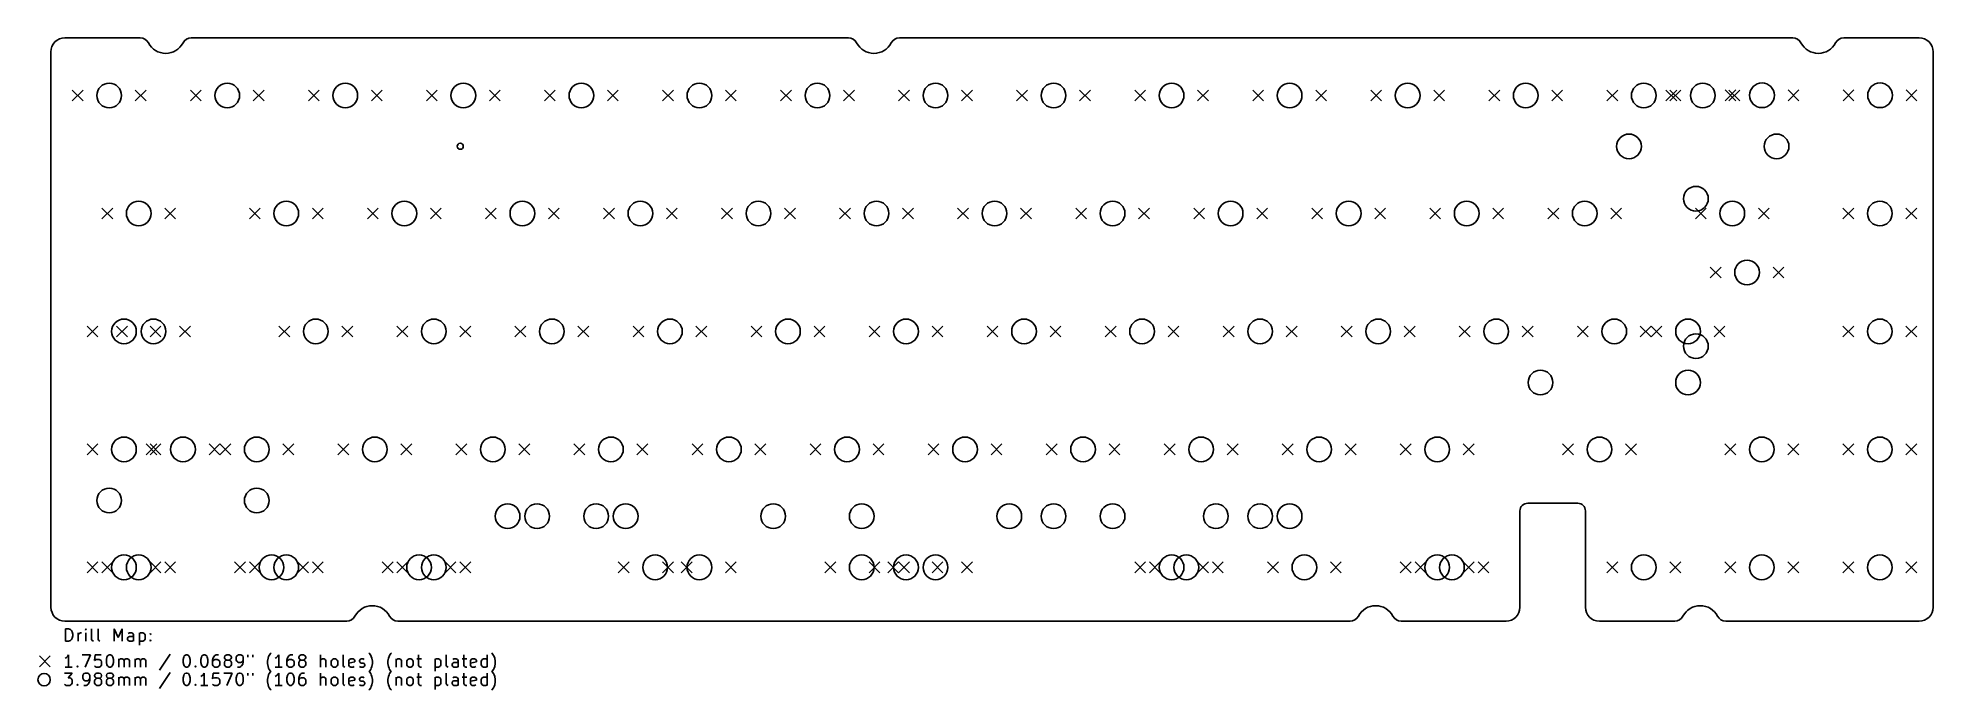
# Model space of a CAD drawing. Extents: x 58 to 363, y -189 to -84.
import ezdxf

# ---------------------------------------------------------------- set-up
doc = ezdxf.new("R2010")
doc.units = 0
doc.layers.add('BLACK', color=7, linetype='CONTINUOUS')

msp = doc.modelspace()

# ---------------------------------------------------------------- linework, layer by layer
at = {"layer": 'BLACK', "linetype": 'CONTINUOUS'}
for p, q in [((74.0498, -83.5611), (61.8979, -83.5611)), ((188.35, -83.5611), (82.296, -83.5611)), ((340.75, -83.5611), (196.596, -83.5611)), ((361.148, -83.5611), (348.996, -83.5611)), ((59.6479, -175.511), (59.6479, -85.8111)), ((363.398, -175.511), (363.398, -85.8111)), ((63.1013, -91.9937), (64.8512, -93.7437)), ((64.8512, -91.9937), (63.1013, -93.7437)), ((73.2612, -91.9937), (75.0112, -93.7437)), ((75.0112, -91.9937), (73.2612, -93.7437)), ((82.1512, -91.9937), (83.9012, -93.7437)), ((83.9012, -91.9937), (82.1512, -93.7437)), ((92.3113, -91.9937), (94.0613, -93.7437)), ((94.0613, -91.9937), (92.3113, -93.7437)), ((101.201, -91.9937), (102.951, -93.7437)), ((102.951, -91.9937), (101.201, -93.7437)), ((111.361, -91.9937), (113.111, -93.7437)), ((113.111, -91.9937), (111.361, -93.7437)), ((120.251, -91.9937), (122.001, -93.7437)), ((122.001, -91.9937), (120.251, -93.7437)), ((130.411, -91.9937), (132.161, -93.7437)), ((132.161, -91.9937), (130.411, -93.7437)), ((139.301, -91.9937), (141.051, -93.7437)), ((141.051, -91.9937), (139.301, -93.7437)), ((149.461, -91.9937), (151.211, -93.7437)), ((151.211, -91.9937), (149.461, -93.7437)), ((158.351, -91.9937), (160.101, -93.7437)), ((160.101, -91.9937), (158.351, -93.7437)), ((168.511, -91.9937), (170.261, -93.7437)), ((170.261, -91.9937), (168.511, -93.7437)), ((177.401, -91.9937), (179.151, -93.7437)), ((179.151, -91.9937), (177.401, -93.7437)), ((187.561, -91.9937), (189.311, -93.7437)), ((189.311, -91.9937), (187.561, -93.7437)), ((196.451, -91.9937), (198.201, -93.7437)), ((198.201, -91.9937), (196.451, -93.7437)), ((206.611, -91.9937), (208.361, -93.7437)), ((208.361, -91.9937), (206.611, -93.7437)), ((215.501, -91.9937), (217.251, -93.7437)), ((217.251, -91.9937), (215.501, -93.7437)), ((225.661, -91.9937), (227.411, -93.7437)), ((227.411, -91.9937), (225.661, -93.7437)), ((234.551, -91.9937), (236.301, -93.7437)), ((236.301, -91.9937), (234.551, -93.7437)), ((244.711, -91.9937), (246.461, -93.7437)), ((246.461, -91.9937), (244.711, -93.7437)), ((253.601, -91.9937), (255.351, -93.7437)), ((255.351, -91.9937), (253.601, -93.7437)), ((263.761, -91.9937), (265.511, -93.7437)), ((265.511, -91.9937), (263.761, -93.7437)), ((272.651, -91.9937), (274.401, -93.7437)), ((274.401, -91.9937), (272.651, -93.7437)), ((282.811, -91.9937), (284.561, -93.7437)), ((284.561, -91.9937), (282.811, -93.7437)), ((291.701, -91.9937), (293.451, -93.7437)), ((293.451, -91.9937), (291.701, -93.7437)), ((301.861, -91.9937), (303.611, -93.7437)), ((303.611, -91.9937), (301.861, -93.7437)), ((310.751, -91.9937), (312.501, -93.7437)), ((312.501, -91.9937), (310.751, -93.7437)), ((320.276, -91.9937), (322.026, -93.7437)), ((322.026, -91.9937), (320.276, -93.7437)), ((320.911, -91.9937), (322.661, -93.7437)), ((322.661, -91.9937), (320.911, -93.7437)), ((329.833, -91.962), (331.583, -93.712)), ((331.583, -91.962), (329.833, -93.712)), ((330.436, -91.9937), (332.186, -93.7437)), ((332.186, -91.9937), (330.436, -93.7437)), ((339.993, -91.962), (341.743, -93.712)), ((341.743, -91.962), (339.993, -93.712)), ((348.883, -91.962), (350.633, -93.712)), ((350.633, -91.962), (348.883, -93.712)), ((359.043, -91.962), (360.793, -93.712)), ((360.793, -91.962), (359.043, -93.712)), ((67.8637, -111.044), (69.6137, -112.794)), ((69.6137, -111.044), (67.8637, -112.794)), ((78.0237, -111.044), (79.7737, -112.794)), ((79.7737, -111.044), (78.0237, -112.794)), ((91.6762, -111.044), (93.4262, -112.794)), ((93.4262, -111.044), (91.6762, -112.794)), ((101.836, -111.044), (103.586, -112.794)), ((103.586, -111.044), (101.836, -112.794)), ((110.726, -111.044), (112.476, -112.794)), ((112.476, -111.044), (110.726, -112.794)), ((120.886, -111.044), (122.636, -112.794)), ((122.636, -111.044), (120.886, -112.794)), ((129.776, -111.044), (131.526, -112.794)), ((131.526, -111.044), (129.776, -112.794)), ((139.936, -111.044), (141.686, -112.794)), ((141.686, -111.044), (139.936, -112.794)), ((148.826, -111.044), (150.576, -112.794)), ((150.576, -111.044), (148.826, -112.794)), ((158.986, -111.044), (160.736, -112.794)), ((160.736, -111.044), (158.986, -112.794)), ((167.876, -111.044), (169.626, -112.794)), ((169.626, -111.044), (167.876, -112.794)), ((178.036, -111.044), (179.786, -112.794)), ((179.786, -111.044), (178.036, -112.794)), ((186.926, -111.044), (188.676, -112.794)), ((188.676, -111.044), (186.926, -112.794)), ((197.086, -111.044), (198.836, -112.794)), ((198.836, -111.044), (197.086, -112.794)), ((205.976, -111.044), (207.726, -112.794)), ((207.726, -111.044), (205.976, -112.794)), ((216.136, -111.044), (217.886, -112.794)), ((217.886, -111.044), (216.136, -112.794)), ((225.026, -111.044), (226.776, -112.794)), ((226.776, -111.044), (225.026, -112.794)), ((235.186, -111.044), (236.936, -112.794)), ((236.936, -111.044), (235.186, -112.794)), ((244.076, -111.044), (245.826, -112.794)), ((245.826, -111.044), (244.076, -112.794)), ((254.236, -111.044), (255.986, -112.794)), ((255.986, -111.044), (254.236, -112.794)), ((263.126, -111.044), (264.876, -112.794)), ((264.876, -111.044), (263.126, -112.794)), ((273.286, -111.044), (275.036, -112.794)), ((275.036, -111.044), (273.286, -112.794)), ((282.176, -111.044), (283.926, -112.794)), ((283.926, -111.044), (282.176, -112.794)), ((292.336, -111.044), (294.086, -112.794)), ((294.086, -111.044), (292.336, -112.794)), ((301.226, -111.044), (302.976, -112.794)), ((302.976, -111.044), (301.226, -112.794)), ((311.386, -111.044), (313.136, -112.794)), ((313.136, -111.044), (311.386, -112.794)), ((325.039, -111.044), (326.789, -112.794)), ((326.789, -111.044), (325.039, -112.794)), ((335.199, -111.044), (336.949, -112.794)), ((336.949, -111.044), (335.199, -112.794)), ((348.851, -111.044), (350.601, -112.794)), ((350.601, -111.044), (348.851, -112.794)), ((359.011, -111.044), (360.761, -112.794)), ((360.761, -111.044), (359.011, -112.794)), ((327.42, -120.569), (329.17, -122.319)), ((329.17, -120.569), (327.42, -122.319)), ((337.58, -120.569), (339.33, -122.319)), ((339.33, -120.569), (337.58, -122.319)), ((65.4825, -130.094), (67.2325, -131.844)), ((67.2325, -130.094), (65.4825, -131.844)), ((70.245, -130.094), (71.995, -131.844)), ((71.995, -130.094), (70.245, -131.844)), ((75.6425, -130.094), (77.3925, -131.844)), ((77.3925, -130.094), (75.6425, -131.844)), ((80.405, -130.094), (82.155, -131.844)), ((82.155, -130.094), (80.405, -131.844)), ((96.4387, -130.094), (98.1887, -131.844)), ((98.1887, -130.094), (96.4387, -131.844)), ((106.599, -130.094), (108.349, -131.844)), ((108.349, -130.094), (106.599, -131.844)), ((115.489, -130.094), (117.239, -131.844)), ((117.239, -130.094), (115.489, -131.844)), ((125.649, -130.094), (127.399, -131.844)), ((127.399, -130.094), (125.649, -131.844)), ((134.539, -130.094), (136.289, -131.844)), ((136.289, -130.094), (134.539, -131.844)), ((144.699, -130.094), (146.449, -131.844)), ((146.449, -130.094), (144.699, -131.844)), ((153.589, -130.094), (155.339, -131.844)), ((155.339, -130.094), (153.589, -131.844)), ((163.749, -130.094), (165.499, -131.844)), ((165.499, -130.094), (163.749, -131.844)), ((172.639, -130.094), (174.389, -131.844)), ((174.389, -130.094), (172.639, -131.844)), ((182.799, -130.094), (184.549, -131.844)), ((184.549, -130.094), (182.799, -131.844)), ((191.689, -130.094), (193.439, -131.844)), ((193.439, -130.094), (191.689, -131.844)), ((201.849, -130.094), (203.599, -131.844)), ((203.599, -130.094), (201.849, -131.844)), ((210.739, -130.094), (212.489, -131.844)), ((212.489, -130.094), (210.739, -131.844)), ((220.899, -130.094), (222.649, -131.844)), ((222.649, -130.094), (220.899, -131.844)), ((229.789, -130.094), (231.539, -131.844)), ((231.539, -130.094), (229.789, -131.844)), ((239.949, -130.094), (241.699, -131.844)), ((241.699, -130.094), (239.949, -131.844)), ((248.839, -130.094), (250.589, -131.844)), ((250.589, -130.094), (248.839, -131.844)), ((258.999, -130.094), (260.749, -131.844)), ((260.749, -130.094), (258.999, -131.844)), ((267.889, -130.094), (269.639, -131.844)), ((269.639, -130.094), (267.889, -131.844)), ((278.049, -130.094), (279.799, -131.844)), ((279.799, -130.094), (278.049, -131.844)), ((286.939, -130.094), (288.689, -131.844)), ((288.689, -130.094), (286.939, -131.844)), ((297.099, -130.094), (298.849, -131.844)), ((298.849, -130.094), (297.099, -131.844)), ((305.989, -130.094), (307.739, -131.844)), ((307.739, -130.094), (305.989, -131.844)), ((316.149, -130.094), (317.899, -131.844)), ((317.899, -130.094), (316.149, -131.844)), ((317.895, -130.094), (319.645, -131.844)), ((319.645, -130.094), (317.895, -131.844)), ((328.055, -130.094), (329.805, -131.844)), ((329.805, -130.094), (328.055, -131.844)), ((348.851, -130.094), (350.601, -131.844)), ((350.601, -130.094), (348.851, -131.844)), ((359.011, -130.094), (360.761, -131.844)), ((360.761, -130.094), (359.011, -131.844)), ((65.4825, -149.144), (67.2325, -150.894)), ((67.2325, -149.144), (65.4825, -150.894)), ((75.0075, -149.144), (76.7575, -150.894)), ((76.7575, -149.144), (75.0075, -150.894)), ((75.6425, -149.144), (77.3925, -150.894)), ((77.3925, -149.144), (75.6425, -150.894)), ((85.1675, -149.144), (86.9175, -150.894)), ((86.9175, -149.144), (85.1675, -150.894)), ((86.9137, -149.144), (88.6637, -150.894)), ((88.6637, -149.144), (86.9137, -150.894)), ((97.0737, -149.144), (98.8237, -150.894)), ((98.8237, -149.144), (97.0737, -150.894)), ((105.964, -149.144), (107.714, -150.894)), ((107.714, -149.144), (105.964, -150.894)), ((116.124, -149.144), (117.874, -150.894)), ((117.874, -149.144), (116.124, -150.894)), ((125.014, -149.144), (126.764, -150.894)), ((126.764, -149.144), (125.014, -150.894)), ((135.174, -149.144), (136.924, -150.894)), ((136.924, -149.144), (135.174, -150.894)), ((144.064, -149.144), (145.814, -150.894)), ((145.814, -149.144), (144.064, -150.894)), ((154.224, -149.144), (155.974, -150.894)), ((155.974, -149.144), (154.224, -150.894)), ((163.114, -149.144), (164.864, -150.894)), ((164.864, -149.144), (163.114, -150.894)), ((173.274, -149.144), (175.024, -150.894)), ((175.024, -149.144), (173.274, -150.894)), ((182.164, -149.144), (183.914, -150.894)), ((183.914, -149.144), (182.164, -150.894)), ((192.324, -149.144), (194.074, -150.894)), ((194.074, -149.144), (192.324, -150.894)), ((201.214, -149.144), (202.964, -150.894)), ((202.964, -149.144), (201.214, -150.894)), ((211.374, -149.144), (213.124, -150.894)), ((213.124, -149.144), (211.374, -150.894)), ((220.264, -149.144), (222.014, -150.894)), ((222.014, -149.144), (220.264, -150.894)), ((230.424, -149.144), (232.174, -150.894)), ((232.174, -149.144), (230.424, -150.894)), ((239.314, -149.144), (241.064, -150.894)), ((241.064, -149.144), (239.314, -150.894)), ((249.474, -149.144), (251.224, -150.894)), ((251.224, -149.144), (249.474, -150.894)), ((258.364, -149.144), (260.114, -150.894)), ((260.114, -149.144), (258.364, -150.894)), ((268.524, -149.144), (270.274, -150.894)), ((270.274, -149.144), (268.524, -150.894)), ((277.414, -149.144), (279.164, -150.894)), ((279.164, -149.144), (277.414, -150.894)), ((287.574, -149.144), (289.324, -150.894)), ((289.324, -149.144), (287.574, -150.894)), ((303.607, -149.144), (305.357, -150.894)), ((305.357, -149.144), (303.607, -150.894)), ((313.767, -149.144), (315.517, -150.894)), ((315.517, -149.144), (313.767, -150.894)), ((329.801, -149.144), (331.551, -150.894)), ((331.551, -149.144), (329.801, -150.894)), ((339.961, -149.144), (341.711, -150.894)), ((341.711, -149.144), (339.961, -150.894)), ((348.851, -149.144), (350.601, -150.894)), ((350.601, -149.144), (348.851, -150.894)), ((359.011, -149.144), (360.761, -150.894)), ((360.761, -149.144), (359.011, -150.894)), ((297.973, -158.711), (306.048, -158.711)), ((296.723, -159.961), (296.723, -175.511)), ((307.298, -159.961), (307.298, -175.511)), ((65.4825, -168.194), (67.2325, -169.944)), ((67.2325, -168.194), (65.4825, -169.944)), ((67.8637, -168.194), (69.6137, -169.944)), ((69.6137, -168.194), (67.8637, -169.944)), ((75.6425, -168.194), (77.3925, -169.944)), ((77.3925, -168.194), (75.6425, -169.944)), ((78.0237, -168.194), (79.7737, -169.944)), ((79.7737, -168.194), (78.0237, -169.944)), ((89.295, -168.194), (91.045, -169.944)), ((91.045, -168.194), (89.295, -169.944)), ((91.6762, -168.194), (93.4262, -169.944)), ((93.4262, -168.194), (91.6762, -169.944)), ((99.455, -168.194), (101.205, -169.944)), ((101.205, -168.194), (99.455, -169.944)), ((101.836, -168.194), (103.586, -169.944)), ((103.586, -168.194), (101.836, -169.944)), ((113.108, -168.194), (114.858, -169.944)), ((114.858, -168.194), (113.108, -169.944)), ((115.489, -168.194), (117.239, -169.944)), ((117.239, -168.194), (115.489, -169.944)), ((123.267, -168.194), (125.017, -169.944)), ((125.017, -168.194), (123.267, -169.944)), ((125.649, -168.194), (127.399, -169.944)), ((127.399, -168.194), (125.649, -169.944)), ((151.207, -168.194), (152.957, -169.944)), ((152.957, -168.194), (151.207, -169.944)), ((158.351, -168.194), (160.101, -169.944)), ((160.101, -168.194), (158.351, -169.944)), ((161.368, -168.194), (163.118, -169.944)), ((163.118, -168.194), (161.368, -169.944)), ((168.511, -168.194), (170.261, -169.944)), ((170.261, -168.194), (168.511, -169.944)), ((184.545, -168.194), (186.295, -169.944)), ((186.295, -168.194), (184.545, -169.944)), ((191.689, -168.194), (193.439, -169.944)), ((193.439, -168.194), (191.689, -169.944)), ((194.705, -168.194), (196.455, -169.944)), ((196.455, -168.194), (194.705, -169.944)), ((196.451, -168.194), (198.201, -169.944)), ((198.201, -168.194), (196.451, -169.944)), ((201.849, -168.194), (203.599, -169.944)), ((203.599, -168.194), (201.849, -169.944)), ((206.611, -168.194), (208.361, -169.944)), ((208.361, -168.194), (206.611, -169.944)), ((234.551, -168.194), (236.301, -169.944)), ((236.301, -168.194), (234.551, -169.944)), ((236.932, -168.194), (238.682, -169.944)), ((238.682, -168.194), (236.932, -169.944)), ((244.711, -168.194), (246.461, -169.944)), ((246.461, -168.194), (244.711, -169.944)), ((247.093, -168.194), (248.843, -169.944)), ((248.843, -168.194), (247.093, -169.944)), ((255.982, -168.194), (257.733, -169.944)), ((257.733, -168.194), (255.982, -169.944)), ((266.142, -168.194), (267.892, -169.944)), ((267.892, -168.194), (266.142, -169.944)), ((277.414, -168.194), (279.164, -169.944)), ((279.164, -168.194), (277.414, -169.944)), ((279.795, -168.194), (281.545, -169.944)), ((281.545, -168.194), (279.795, -169.944)), ((287.574, -168.194), (289.324, -169.944)), ((289.324, -168.194), (287.574, -169.944)), ((289.955, -168.194), (291.705, -169.944)), ((291.705, -168.194), (289.955, -169.944)), ((310.751, -168.194), (312.501, -169.944)), ((312.501, -168.194), (310.751, -169.944)), ((320.911, -168.194), (322.661, -169.944)), ((322.661, -168.194), (320.911, -169.944)), ((329.801, -168.194), (331.551, -169.944)), ((331.551, -168.194), (329.801, -169.944)), ((339.961, -168.194), (341.711, -169.944)), ((341.711, -168.194), (339.961, -169.944)), ((348.851, -168.194), (350.601, -169.944)), ((350.601, -168.194), (348.851, -169.944)), ((359.011, -168.194), (360.761, -169.944)), ((360.761, -168.194), (359.011, -169.944)), ((107.387, -177.761), (61.8979, -177.761)), ((62.0241, -180.986), (62.0241, -178.986)), ((62.0241, -178.986), (62.5003, -178.986)), ((62.5003, -178.986), (62.786, -179.082)), ((62.786, -179.082), (62.9765, -179.272)), ((62.9765, -179.272), (63.0717, -179.463)), ((63.0717, -179.463), (63.1669, -179.843)), ((63.1669, -180.129), (63.0717, -180.51)), ((63.1669, -179.843), (63.1669, -180.129)), ((64.0241, -180.986), (64.0241, -179.653)), ((64.0241, -180.034), (64.1193, -179.843)), ((64.1193, -179.843), (64.2146, -179.748)), ((64.2146, -179.748), (64.405, -179.653)), ((64.405, -179.653), (64.5955, -179.653)), ((65.2622, -178.986), (65.1669, -179.082)), ((65.1669, -179.082), (65.2622, -179.177)), ((65.3574, -179.082), (65.2622, -178.986)), ((65.2622, -178.986), (65.2622, -179.177)), ((65.2622, -179.177), (65.3574, -179.082)), ((65.2622, -180.986), (65.2622, -179.653)), ((66.2146, -180.701), (66.2146, -178.986)), ((67.2622, -180.701), (67.2622, -178.986)), ((69.8336, -180.986), (69.8336, -178.986)), ((69.8336, -178.986), (70.5003, -180.415)), ((70.5003, -180.415), (71.1669, -178.986)), ((71.1669, -178.986), (71.1669, -180.986)), ((72.0241, -180.51), (72.1193, -180.32)), ((72.3098, -179.653), (72.1193, -179.748)), ((72.1193, -180.32), (72.3098, -180.224)), ((72.6908, -179.653), (72.3098, -179.653)), ((72.3098, -180.224), (72.786, -180.224)), ((72.8812, -179.748), (72.6908, -179.653)), ((72.786, -180.224), (72.9765, -180.129)), ((72.9765, -179.939), (72.8812, -179.748)), ((72.9765, -180.986), (72.9765, -179.939)), ((73.9288, -179.653), (73.9288, -181.653)), ((73.9288, -179.748), (74.1193, -179.653)), ((74.1193, -179.653), (74.5003, -179.653)), ((74.5003, -179.653), (74.6908, -179.748)), ((74.6908, -179.748), (74.786, -179.843)), ((74.786, -179.843), (74.8812, -180.034)), ((74.8812, -180.034), (74.8812, -180.605)), ((75.6431, -179.843), (75.7384, -179.748)), ((75.7384, -179.939), (75.6431, -179.843)), ((75.7384, -179.748), (75.8336, -179.843)), ((75.7384, -179.748), (75.7384, -179.939)), ((75.8336, -179.843), (75.7384, -179.939)), ((269.312, -177.761), (115.633, -177.761)), ((294.473, -177.761), (277.558, -177.761)), ((321.7, -177.761), (309.548, -177.761)), ((361.148, -177.761), (329.946, -177.761)), ((57.7979, -183.386), (59.5479, -185.136)), ((59.5479, -183.386), (57.7979, -185.136)), ((62.5003, -180.986), (62.0241, -180.986)), ((62.3098, -183.472), (62.1193, -183.663)), ((62.5003, -183.186), (62.3098, -183.472)), ((62.786, -180.891), (62.5003, -180.986)), ((62.5003, -185.186), (62.5003, -183.186)), ((62.9765, -180.701), (62.786, -180.891)), ((63.0717, -180.51), (62.9765, -180.701)), ((64.6908, -183.186), (66.0241, -183.186)), ((66.0241, -183.186), (65.1669, -185.186)), ((66.3098, -180.891), (66.2146, -180.701)), ((66.5003, -180.986), (66.3098, -180.891)), ((66.786, -183.186), (66.6908, -184.139)), ((67.7384, -183.186), (66.786, -183.186)), ((67.3574, -180.891), (67.2622, -180.701)), ((67.5479, -180.986), (67.3574, -180.891)), ((68.6908, -183.567), (68.786, -183.377)), ((68.786, -183.377), (68.8812, -183.282)), ((68.8812, -183.282), (69.0717, -183.186)), ((69.0717, -183.186), (69.2622, -183.186)), ((69.2622, -183.186), (69.4527, -183.282)), ((69.4527, -183.282), (69.5479, -183.377)), ((69.5479, -183.377), (69.6431, -183.567)), ((72.0241, -180.701), (72.0241, -180.51)), ((72.1193, -180.891), (72.0241, -180.701)), ((72.3098, -180.986), (72.1193, -180.891)), ((72.786, -180.986), (72.3098, -180.986)), ((72.9765, -180.891), (72.786, -180.986)), ((74.1193, -180.986), (73.9288, -180.891)), ((74.5003, -180.986), (74.1193, -180.986)), ((74.6908, -180.891), (74.5003, -180.986)), ((74.786, -180.796), (74.6908, -180.891)), ((74.8812, -180.605), (74.786, -180.796)), ((75.6431, -180.891), (75.7384, -180.796)), ((75.7384, -180.986), (75.6431, -180.891)), ((75.7384, -180.796), (75.8336, -180.891)), ((75.7384, -180.796), (75.7384, -180.986)), ((75.8336, -180.891), (75.7384, -180.986)), ((78.8812, -183.091), (77.1669, -185.663)), ((81.0717, -183.567), (81.1669, -183.377)), ((81.1669, -183.377), (81.2622, -183.282)), ((81.2622, -183.282), (81.4527, -183.186)), ((81.4527, -183.186), (81.6431, -183.186)), ((81.6431, -183.186), (81.8336, -183.282)), ((81.8336, -183.282), (81.9288, -183.377)), ((81.9288, -183.377), (82.0241, -183.567)), ((83.9288, -183.567), (84.0241, -183.377)), ((84.0241, -183.377), (84.1193, -183.282)), ((84.1193, -183.282), (84.3098, -183.186)), ((84.3098, -183.186), (84.5003, -183.186)), ((84.5003, -183.186), (84.6908, -183.282)), ((84.6908, -183.282), (84.786, -183.377)), ((84.786, -183.377), (84.8812, -183.567)), ((86.0241, -183.377), (85.8336, -183.663)), ((86.1193, -183.282), (86.0241, -183.377)), ((86.3098, -183.186), (86.1193, -183.282)), ((86.6908, -183.186), (86.3098, -183.186)), ((87.6431, -183.567), (87.7384, -183.377)), ((87.7384, -183.377), (87.8336, -183.282)), ((87.8336, -183.282), (88.0241, -183.186)), ((88.0241, -183.186), (88.405, -183.186)), ((88.405, -183.186), (88.5955, -183.282)), ((88.5955, -183.282), (88.6908, -183.377)), ((88.6908, -183.377), (88.786, -183.567)), ((89.6431, -183.377), (89.5479, -183.567)), ((89.7384, -183.282), (89.6431, -183.377)), ((89.9288, -183.186), (89.7384, -183.282)), ((90.3098, -183.186), (89.9288, -183.186)), ((90.5003, -183.282), (90.3098, -183.186)), ((90.5955, -183.377), (90.5003, -183.282)), ((90.6908, -183.567), (90.5955, -183.377)), ((91.4527, -183.186), (91.4527, -183.567)), ((92.2146, -183.186), (92.2146, -183.567)), ((94.6908, -183.758), (94.786, -183.472)), ((94.786, -183.472), (94.8812, -183.282)), ((94.8812, -183.282), (95.0717, -182.996)), ((95.0717, -182.996), (95.1669, -182.901)), ((96.2146, -183.472), (96.0241, -183.663)), ((96.405, -183.186), (96.2146, -183.472)), ((96.405, -185.186), (96.405, -183.186)), ((98.0241, -183.377), (97.8336, -183.663)), ((98.1193, -183.282), (98.0241, -183.377)), ((98.3098, -183.186), (98.1193, -183.282)), ((98.6908, -183.186), (98.3098, -183.186)), ((99.6431, -183.567), (99.7384, -183.377)), ((99.7384, -183.377), (99.8336, -183.282)), ((99.8336, -183.282), (100.024, -183.186)), ((100.024, -183.186), (100.405, -183.186)), ((100.405, -183.186), (100.596, -183.282)), ((100.596, -183.282), (100.691, -183.377)), ((100.691, -183.377), (100.786, -183.567)), ((103.167, -185.186), (103.167, -183.186)), ((106.786, -184.901), (106.786, -183.186)), ((111.072, -182.996), (110.976, -182.901)), ((111.262, -183.282), (111.072, -182.996)), ((111.357, -183.472), (111.262, -183.282)), ((111.453, -183.758), (111.357, -183.472)), ((114.119, -183.758), (114.215, -183.472)), ((114.215, -183.472), (114.31, -183.282)), ((114.31, -183.282), (114.5, -182.996)), ((114.5, -182.996), (114.596, -182.901)), ((118.976, -183.186), (118.976, -184.901)), ((123.453, -184.901), (123.453, -183.186)), ((126.31, -183.186), (126.31, -184.901)), ((130.024, -185.186), (130.024, -183.186)), ((130.881, -182.996), (130.786, -182.901)), ((131.072, -183.282), (130.881, -182.996)), ((131.167, -183.472), (131.072, -183.282)), ((131.262, -183.758), (131.167, -183.472)), ((61.8336, -186.136), (63.0717, -186.136)), ((62.1193, -183.663), (61.9288, -183.758)), ((63.0717, -185.186), (61.9288, -185.186)), ((63.0717, -186.136), (62.405, -186.898)), ((63.8336, -185.091), (63.9288, -184.996)), ((63.9288, -185.186), (63.8336, -185.091)), ((63.9288, -184.996), (64.0241, -185.091)), ((63.9288, -184.996), (63.9288, -185.186)), ((64.0241, -185.091), (63.9288, -185.186)), ((64.8812, -186.327), (64.786, -186.517)), ((64.786, -186.517), (64.786, -186.993)), ((64.9765, -186.232), (64.8812, -186.327)), ((65.1669, -186.136), (64.9765, -186.232)), ((65.5479, -186.136), (65.1669, -186.136)), ((65.7384, -186.232), (65.5479, -186.136)), ((65.8336, -186.327), (65.7384, -186.232)), ((65.9288, -186.517), (65.8336, -186.327)), ((65.9288, -187.279), (65.9288, -186.517)), ((66.6908, -184.139), (66.786, -184.043)), ((66.786, -185.091), (66.6908, -184.996)), ((66.6908, -186.517), (66.786, -186.327)), ((66.6908, -186.613), (66.6908, -186.517)), ((66.786, -184.043), (66.9765, -183.948)), ((66.9765, -185.186), (66.786, -185.091)), ((66.786, -186.327), (66.8812, -186.232)), ((66.8812, -186.232), (67.0717, -186.136)), ((66.9765, -183.948), (67.4527, -183.948)), ((67.4527, -185.186), (66.9765, -185.186)), ((67.0717, -186.136), (67.4527, -186.136)), ((67.4527, -183.948), (67.6431, -184.043)), ((67.6431, -185.091), (67.4527, -185.186)), ((67.4527, -186.136), (67.6431, -186.232)), ((67.6431, -184.043), (67.7384, -184.139)), ((67.7384, -184.996), (67.6431, -185.091)), ((67.6431, -186.232), (67.7384, -186.327)), ((67.7384, -184.139), (67.8336, -184.329)), ((67.8336, -184.805), (67.7384, -184.996)), ((67.7384, -186.327), (67.8336, -186.517)), ((67.8336, -184.329), (67.8336, -184.805)), ((67.8336, -186.517), (67.8336, -186.613)), ((68.5955, -183.948), (68.6908, -183.567)), ((68.5955, -184.424), (68.5955, -183.948)), ((68.6908, -184.805), (68.5955, -184.424)), ((68.5955, -186.517), (68.6908, -186.327)), ((68.5955, -186.613), (68.5955, -186.517)), ((68.786, -184.996), (68.6908, -184.805)), ((68.6908, -186.327), (68.786, -186.232)), ((68.8812, -185.091), (68.786, -184.996)), ((68.786, -186.232), (68.9765, -186.136)), ((69.0717, -185.186), (68.8812, -185.091)), ((68.9765, -186.136), (69.3574, -186.136)), ((69.2622, -185.186), (69.0717, -185.186)), ((69.4527, -185.091), (69.2622, -185.186)), ((69.3574, -186.136), (69.5479, -186.232)), ((69.5479, -184.996), (69.4527, -185.091)), ((69.6431, -184.805), (69.5479, -184.996)), ((69.5479, -186.232), (69.6431, -186.327)), ((69.6431, -183.567), (69.7384, -183.948)), ((69.7384, -184.424), (69.6431, -184.805)), ((69.6431, -186.327), (69.7384, -186.517)), ((69.7384, -183.948), (69.7384, -184.424)), ((69.7384, -186.517), (69.7384, -186.613)), ((70.5955, -185.186), (70.5955, -183.853)), ((70.5955, -184.043), (70.6908, -183.948)), ((70.6908, -183.948), (70.8812, -183.853)), ((70.8812, -183.853), (71.1669, -183.853)), ((71.1669, -183.853), (71.3574, -183.948)), ((71.3574, -183.948), (71.4527, -184.139)), ((71.4527, -184.139), (71.5479, -183.948)), ((71.4527, -184.139), (71.4527, -185.186)), ((71.5479, -183.948), (71.7384, -183.853)), ((71.7384, -183.853), (72.0241, -183.853)), ((72.0241, -183.853), (72.2146, -183.948)), ((72.2146, -183.948), (72.3098, -184.139)), ((72.3098, -184.139), (72.3098, -185.186)), ((73.2622, -185.186), (73.2622, -183.853)), ((73.2622, -184.043), (73.3574, -183.948)), ((73.3574, -183.948), (73.5479, -183.853)), ((73.5479, -183.853), (73.8336, -183.853)), ((73.8336, -183.853), (74.0241, -183.948)), ((74.0241, -183.948), (74.1193, -184.139)), ((74.1193, -184.139), (74.2146, -183.948)), ((74.1193, -184.139), (74.1193, -185.186)), ((74.2146, -183.948), (74.405, -183.853)), ((74.405, -183.853), (74.6908, -183.853)), ((74.6908, -183.853), (74.8812, -183.948)), ((74.8812, -183.948), (74.9765, -184.139)), ((74.9765, -184.139), (74.9765, -185.186)), ((78.8812, -186.041), (77.1669, -188.613)), ((80.9765, -183.948), (81.0717, -183.567)), ((80.9765, -184.424), (80.9765, -183.948)), ((81.0717, -184.805), (80.9765, -184.424)), ((80.9765, -186.898), (81.0717, -186.517)), ((81.1669, -184.996), (81.0717, -184.805)), ((81.0717, -186.517), (81.1669, -186.327)), ((81.2622, -185.091), (81.1669, -184.996)), ((81.1669, -186.327), (81.2622, -186.232)), ((81.4527, -185.186), (81.2622, -185.091)), ((81.2622, -186.232), (81.4527, -186.136)), ((81.6431, -185.186), (81.4527, -185.186)), ((81.4527, -186.136), (81.6431, -186.136)), ((81.8336, -185.091), (81.6431, -185.186)), ((81.6431, -186.136), (81.8336, -186.232)), ((81.9288, -184.996), (81.8336, -185.091)), ((81.8336, -186.232), (81.9288, -186.327)), ((82.0241, -184.805), (81.9288, -184.996)), ((81.9288, -186.327), (82.0241, -186.517)), ((82.0241, -183.567), (82.1193, -183.948)), ((82.1193, -184.424), (82.0241, -184.805)), ((82.0241, -186.517), (82.1193, -186.898)), ((82.1193, -183.948), (82.1193, -184.424)), ((82.8812, -185.091), (82.9765, -184.996)), ((82.9765, -185.186), (82.8812, -185.091)), ((82.9765, -184.996), (83.0717, -185.091)), ((82.9765, -184.996), (82.9765, -185.186)), ((83.0717, -185.091), (82.9765, -185.186)), ((83.8336, -183.948), (83.9288, -183.567)), ((83.8336, -184.424), (83.8336, -183.948)), ((83.9288, -184.805), (83.8336, -184.424)), ((84.0241, -184.996), (83.9288, -184.805)), ((84.1193, -185.091), (84.0241, -184.996)), ((84.2146, -186.422), (84.0241, -186.613)), ((84.3098, -185.186), (84.1193, -185.091)), ((84.405, -186.136), (84.2146, -186.422)), ((84.5003, -185.186), (84.3098, -185.186)), ((84.405, -188.136), (84.405, -186.136)), ((84.6908, -185.091), (84.5003, -185.186)), ((84.786, -184.996), (84.6908, -185.091)), ((84.8812, -184.805), (84.786, -184.996)), ((84.8812, -183.567), (84.9765, -183.948)), ((84.9765, -184.424), (84.8812, -184.805)), ((84.9765, -183.948), (84.9765, -184.424)), ((85.8336, -183.663), (85.7384, -184.043)), ((85.7384, -184.043), (85.7384, -184.805)), ((85.8336, -184.139), (85.7384, -184.329)), ((85.7384, -184.805), (85.8336, -184.996)), ((85.8336, -186.136), (85.7384, -187.089)), ((85.9288, -184.043), (85.8336, -184.139)), ((85.8336, -184.996), (85.9288, -185.091)), ((86.786, -186.136), (85.8336, -186.136)), ((86.1193, -183.948), (85.9288, -184.043)), ((85.9288, -185.091), (86.1193, -185.186)), ((86.5003, -183.948), (86.1193, -183.948)), ((86.1193, -185.186), (86.5003, -185.186)), ((86.6908, -184.043), (86.5003, -183.948)), ((86.5003, -185.186), (86.6908, -185.091)), ((86.786, -184.139), (86.6908, -184.043)), ((86.6908, -185.091), (86.786, -184.996)), ((86.8812, -184.329), (86.786, -184.139)), ((86.786, -184.996), (86.8812, -184.805)), ((86.8812, -184.805), (86.8812, -184.329)), ((87.5479, -186.136), (88.8812, -186.136)), ((87.6431, -183.663), (87.6431, -183.567)), ((87.7384, -183.853), (87.6431, -183.663)), ((87.7384, -184.234), (87.6431, -184.424)), ((87.6431, -184.424), (87.6431, -184.805)), ((87.6431, -184.805), (87.7384, -184.996)), ((87.8336, -183.948), (87.7384, -183.853)), ((87.8336, -184.139), (87.7384, -184.234)), ((87.7384, -184.996), (87.8336, -185.091)), ((88.0241, -184.043), (87.8336, -183.948)), ((88.0241, -184.043), (87.8336, -184.139)), ((87.8336, -185.091), (88.0241, -185.186)), ((88.405, -184.043), (88.0241, -184.043)), ((88.0241, -185.186), (88.405, -185.186)), ((88.8812, -186.136), (88.0241, -188.136)), ((88.5955, -183.948), (88.405, -184.043)), ((88.5955, -184.139), (88.405, -184.043)), ((88.405, -185.186), (88.5955, -185.091)), ((88.6908, -183.853), (88.5955, -183.948)), ((88.6908, -184.234), (88.5955, -184.139)), ((88.5955, -185.091), (88.6908, -184.996)), ((88.786, -183.663), (88.6908, -183.853)), ((88.786, -184.424), (88.6908, -184.234)), ((88.6908, -184.996), (88.786, -184.805)), ((88.786, -183.567), (88.786, -183.663)), ((88.786, -184.805), (88.786, -184.424)), ((89.5479, -183.567), (89.5479, -184.043)), ((89.5479, -184.043), (89.6431, -184.234)), ((89.5479, -186.898), (89.6431, -186.517)), ((89.6431, -184.234), (89.7384, -184.329)), ((89.6431, -186.517), (89.7384, -186.327)), ((89.7384, -184.329), (89.9288, -184.424)), ((89.7384, -185.186), (90.1193, -185.186)), ((89.7384, -186.327), (89.8336, -186.232)), ((89.8336, -186.232), (90.0241, -186.136)), ((89.9288, -184.424), (90.3098, -184.424)), ((90.0241, -186.136), (90.2146, -186.136)), ((90.1193, -185.186), (90.3098, -185.091)), ((90.2146, -186.136), (90.405, -186.232)), ((90.3098, -184.424), (90.5003, -184.329)), ((90.3098, -185.091), (90.405, -184.996)), ((90.405, -184.996), (90.5955, -184.71)), ((90.405, -186.232), (90.5003, -186.327)), ((90.5003, -184.329), (90.5955, -184.234)), ((90.5003, -186.327), (90.5955, -186.517)), ((90.5955, -184.234), (90.6908, -184.043)), ((90.5955, -184.71), (90.6908, -184.329)), ((90.5955, -186.517), (90.6908, -186.898)), ((90.6908, -184.329), (90.6908, -183.567)), ((91.4527, -186.136), (91.4527, -186.517)), ((92.2146, -186.136), (92.2146, -186.517)), ((94.5955, -184.234), (94.6908, -183.758)), ((94.5955, -184.615), (94.5955, -184.234)), ((94.6908, -185.091), (94.5955, -184.615)), ((94.786, -185.377), (94.6908, -185.091)), ((94.6908, -186.708), (94.786, -186.422)), ((94.8812, -185.567), (94.786, -185.377)), ((94.786, -186.422), (94.8812, -186.232)), ((95.0717, -185.853), (94.8812, -185.567)), ((94.8812, -186.232), (95.0717, -185.946)), ((95.0717, -185.946), (95.1669, -185.851)), ((95.1669, -185.948), (95.0717, -185.853)), ((96.0241, -183.663), (95.8336, -183.758)), ((96.9765, -185.186), (95.8336, -185.186)), ((96.2146, -186.422), (96.0241, -186.613)), ((96.405, -186.136), (96.2146, -186.422)), ((96.405, -188.136), (96.405, -186.136)), ((97.8336, -183.663), (97.7384, -184.043)), ((97.7384, -184.043), (97.7384, -184.805)), ((97.8336, -184.139), (97.7384, -184.329)), ((97.7384, -184.805), (97.8336, -184.996)), ((97.7384, -186.898), (97.8336, -186.517)), ((97.9288, -184.043), (97.8336, -184.139)), ((97.8336, -184.996), (97.9288, -185.091)), ((97.8336, -186.517), (97.9288, -186.327)), ((98.1193, -183.948), (97.9288, -184.043)), ((97.9288, -185.091), (98.1193, -185.186)), ((97.9288, -186.327), (98.0241, -186.232)), ((98.0241, -186.232), (98.2146, -186.136)), ((98.5003, -183.948), (98.1193, -183.948)), ((98.1193, -185.186), (98.5003, -185.186)), ((98.2146, -186.136), (98.405, -186.136)), ((98.405, -186.136), (98.5955, -186.232)), ((98.6908, -184.043), (98.5003, -183.948)), ((98.5003, -185.186), (98.6908, -185.091)), ((98.5955, -186.232), (98.6908, -186.327)), ((98.786, -184.139), (98.6908, -184.043)), ((98.6908, -185.091), (98.786, -184.996)), ((98.6908, -186.327), (98.786, -186.517)), ((98.8812, -184.329), (98.786, -184.139)), ((98.786, -184.996), (98.8812, -184.805)), ((98.786, -186.517), (98.8812, -186.898)), ((98.8812, -184.805), (98.8812, -184.329)), ((99.6431, -183.663), (99.6431, -183.567)), ((99.7384, -183.853), (99.6431, -183.663)), ((99.7384, -184.234), (99.6431, -184.424)), ((99.6431, -184.424), (99.6431, -184.805)), ((99.6431, -184.805), (99.7384, -184.996)), ((99.8336, -183.948), (99.7384, -183.853)), ((99.8336, -184.139), (99.7384, -184.234)), ((99.7384, -184.996), (99.8336, -185.091)), ((99.9288, -186.327), (99.7384, -186.613)), ((100.024, -184.043), (99.8336, -183.948)), ((100.024, -184.043), (99.8336, -184.139)), ((99.8336, -185.091), (100.024, -185.186)), ((100.024, -186.232), (99.9288, -186.327)), ((100.405, -184.043), (100.024, -184.043)), ((100.024, -185.186), (100.405, -185.186)), ((100.215, -186.136), (100.024, -186.232)), ((100.596, -186.136), (100.215, -186.136)), ((100.596, -183.948), (100.405, -184.043)), ((100.596, -184.139), (100.405, -184.043)), ((100.405, -185.186), (100.596, -185.091)), ((100.691, -183.853), (100.596, -183.948)), ((100.691, -184.234), (100.596, -184.139)), ((100.596, -185.091), (100.691, -184.996)), ((100.786, -183.663), (100.691, -183.853)), ((100.786, -184.424), (100.691, -184.234)), ((100.691, -184.996), (100.786, -184.805)), ((100.786, -183.567), (100.786, -183.663)), ((100.786, -184.805), (100.786, -184.424)), ((103.262, -183.948), (103.167, -184.043)), ((103.167, -188.136), (103.167, -186.136)), ((103.453, -183.853), (103.262, -183.948)), ((103.738, -183.853), (103.453, -183.853)), ((103.929, -183.948), (103.738, -183.853)), ((104.024, -184.139), (103.929, -183.948)), ((104.024, -185.186), (104.024, -184.139)), ((104.881, -184.234), (104.976, -184.043)), ((104.881, -184.805), (104.881, -184.234)), ((104.976, -184.996), (104.881, -184.805)), ((104.976, -184.043), (105.072, -183.948)), ((105.072, -185.091), (104.976, -184.996)), ((105.072, -183.948), (105.262, -183.853)), ((105.262, -185.186), (105.072, -185.091)), ((105.262, -183.853), (105.548, -183.853)), ((105.548, -185.186), (105.262, -185.186)), ((105.548, -183.853), (105.738, -183.948)), ((105.738, -185.091), (105.548, -185.186)), ((105.738, -183.948), (105.834, -184.043)), ((105.834, -184.996), (105.738, -185.091)), ((105.834, -184.043), (105.929, -184.234)), ((105.929, -184.805), (105.834, -184.996)), ((105.929, -184.234), (105.929, -184.805)), ((106.881, -185.091), (106.786, -184.901)), ((106.786, -187.851), (106.786, -186.136)), ((107.072, -185.186), (106.881, -185.091)), ((107.738, -184.139), (107.834, -183.948)), ((107.738, -184.901), (107.738, -184.139)), ((108.691, -184.329), (107.738, -184.52)), ((107.834, -185.091), (107.738, -184.901)), ((107.834, -183.948), (108.024, -183.853)), ((108.024, -185.186), (107.834, -185.091)), ((108.024, -183.853), (108.405, -183.853)), ((108.405, -185.186), (108.024, -185.186)), ((108.405, -183.853), (108.596, -183.948)), ((108.596, -185.091), (108.405, -185.186)), ((108.596, -183.948), (108.691, -184.139)), ((108.691, -184.139), (108.691, -184.329)), ((109.453, -184.139), (109.548, -183.948)), ((109.453, -184.234), (109.453, -184.139)), ((109.548, -184.424), (109.453, -184.234)), ((109.453, -185.091), (109.643, -185.186)), ((109.548, -183.948), (109.738, -183.853)), ((109.738, -184.52), (109.548, -184.424)), ((109.643, -185.186), (110.024, -185.186)), ((109.738, -183.853), (110.024, -183.853)), ((110.024, -184.52), (109.738, -184.52)), ((110.024, -183.853), (110.215, -183.948)), ((110.215, -184.615), (110.024, -184.52)), ((110.024, -185.186), (110.215, -185.091)), ((110.31, -184.805), (110.215, -184.615)), ((110.215, -185.091), (110.31, -184.901)), ((110.31, -184.901), (110.31, -184.805)), ((111.072, -185.946), (110.976, -185.851)), ((110.976, -185.948), (111.072, -185.853)), ((111.072, -185.853), (111.262, -185.567)), ((111.262, -186.232), (111.072, -185.946)), ((111.262, -185.567), (111.357, -185.377)), ((111.357, -186.422), (111.262, -186.232)), ((111.357, -185.377), (111.453, -185.091)), ((111.453, -186.708), (111.357, -186.422)), ((111.548, -184.234), (111.453, -183.758)), ((111.453, -185.091), (111.548, -184.615)), ((111.548, -184.615), (111.548, -184.234)), ((114.024, -184.234), (114.119, -183.758)), ((114.024, -184.615), (114.024, -184.234)), ((114.119, -185.091), (114.024, -184.615)), ((114.215, -185.377), (114.119, -185.091)), ((114.119, -186.708), (114.215, -186.422)), ((114.31, -185.567), (114.215, -185.377)), ((114.215, -186.422), (114.31, -186.232)), ((114.5, -185.853), (114.31, -185.567)), ((114.31, -186.232), (114.5, -185.946)), ((114.5, -185.946), (114.596, -185.851)), ((114.596, -185.948), (114.5, -185.853)), ((115.357, -183.853), (115.357, -185.186)), ((115.357, -184.043), (115.453, -183.948)), ((115.453, -183.948), (115.643, -183.853)), ((115.643, -183.853), (115.929, -183.853)), ((115.929, -183.853), (116.119, -183.948)), ((116.119, -183.948), (116.215, -184.139)), ((116.215, -184.139), (116.215, -185.186)), ((117.072, -184.234), (117.167, -184.043)), ((117.072, -184.805), (117.072, -184.234)), ((117.167, -184.996), (117.072, -184.805)), ((117.167, -184.043), (117.262, -183.948)), ((117.262, -185.091), (117.167, -184.996)), ((117.262, -183.948), (117.453, -183.853)), ((117.453, -185.186), (117.262, -185.091)), ((117.453, -183.853), (117.738, -183.853)), ((117.738, -185.186), (117.453, -185.186)), ((117.738, -183.853), (117.929, -183.948)), ((117.929, -185.091), (117.738, -185.186)), ((117.929, -183.948), (118.024, -184.043)), ((118.024, -184.996), (117.929, -185.091)), ((118.024, -184.043), (118.119, -184.234)), ((118.119, -184.805), (118.024, -184.996)), ((118.119, -184.234), (118.119, -184.805)), ((118.691, -183.853), (119.453, -183.853)), ((118.976, -184.901), (119.072, -185.091)), ((118.976, -186.136), (118.976, -187.851)), ((119.072, -185.091), (119.262, -185.186)), ((119.262, -185.186), (119.453, -185.186)), ((121.643, -183.853), (121.643, -185.853)), ((121.643, -183.948), (121.834, -183.853)), ((121.834, -185.186), (121.643, -185.091)), ((121.834, -183.853), (122.215, -183.853)), ((122.215, -185.186), (121.834, -185.186)), ((122.215, -183.853), (122.405, -183.948)), ((122.405, -185.091), (122.215, -185.186)), ((122.405, -183.948), (122.5, -184.043)), ((122.5, -184.996), (122.405, -185.091)), ((122.5, -184.043), (122.596, -184.234)), ((122.596, -184.805), (122.5, -184.996)), ((122.596, -184.234), (122.596, -184.805)), ((123.548, -185.091), (123.453, -184.901)), ((123.453, -187.851), (123.453, -186.136)), ((123.738, -185.186), (123.548, -185.091)), ((124.405, -184.71), (124.5, -184.52)), ((124.405, -184.901), (124.405, -184.71)), ((124.5, -185.091), (124.405, -184.901)), ((124.691, -183.853), (124.5, -183.948)), ((124.5, -184.52), (124.691, -184.424)), ((124.691, -185.186), (124.5, -185.091)), ((125.072, -183.853), (124.691, -183.853)), ((124.691, -184.424), (125.167, -184.424)), ((125.167, -185.186), (124.691, -185.186)), ((125.262, -183.948), (125.072, -183.853)), ((125.167, -184.424), (125.357, -184.329)), ((125.357, -185.091), (125.167, -185.186)), ((125.357, -184.139), (125.262, -183.948)), ((125.357, -185.186), (125.357, -184.139)), ((126.024, -183.853), (126.786, -183.853)), ((126.31, -184.901), (126.405, -185.091)), ((126.31, -186.136), (126.31, -187.851)), ((126.405, -185.091), (126.596, -185.186)), ((126.596, -185.186), (126.786, -185.186)), ((127.357, -184.139), (127.453, -183.948)), ((127.357, -184.901), (127.357, -184.139)), ((128.31, -184.329), (127.357, -184.52)), ((127.453, -185.091), (127.357, -184.901)), ((127.453, -183.948), (127.643, -183.853)), ((127.643, -185.186), (127.453, -185.091)), ((127.643, -183.853), (128.024, -183.853)), ((128.024, -185.186), (127.643, -185.186)), ((128.024, -183.853), (128.215, -183.948)), ((128.215, -185.091), (128.024, -185.186)), ((128.215, -183.948), (128.31, -184.139)), ((128.31, -184.139), (128.31, -184.329)), ((129.072, -184.234), (129.167, -184.043)), ((129.072, -184.805), (129.072, -184.234)), ((129.167, -184.996), (129.072, -184.805)), ((129.167, -184.043), (129.262, -183.948)), ((129.262, -185.091), (129.167, -184.996)), ((129.262, -183.948), (129.453, -183.853)), ((129.453, -185.186), (129.262, -185.091)), ((129.453, -183.853), (129.834, -183.853)), ((129.834, -185.186), (129.453, -185.186)), ((129.834, -183.853), (130.024, -183.948)), ((130.024, -185.091), (129.834, -185.186)), ((130.024, -188.136), (130.024, -186.136)), ((130.881, -185.946), (130.786, -185.851)), ((130.786, -185.948), (130.881, -185.853)), ((130.881, -185.853), (131.072, -185.567)), ((131.072, -186.232), (130.881, -185.946)), ((131.072, -185.567), (131.167, -185.377)), ((131.167, -186.422), (131.072, -186.232)), ((131.167, -185.377), (131.262, -185.091)), ((131.262, -186.708), (131.167, -186.422)), ((131.357, -184.234), (131.262, -183.758)), ((131.262, -185.091), (131.357, -184.615)), ((131.357, -184.615), (131.357, -184.234)), ((61.9288, -188.041), (61.8336, -187.946)), ((62.1193, -188.136), (61.9288, -188.041)), ((62.6908, -188.136), (62.1193, -188.136)), ((62.405, -186.898), (62.6908, -186.898)), ((62.6908, -186.898), (62.8812, -186.993)), ((62.8812, -188.041), (62.6908, -188.136)), ((62.8812, -186.993), (62.9765, -187.089)), ((62.9765, -187.946), (62.8812, -188.041)), ((62.9765, -187.089), (63.0717, -187.279)), ((63.0717, -187.755), (62.9765, -187.946)), ((63.0717, -187.279), (63.0717, -187.755)), ((63.8336, -188.041), (63.9288, -187.946)), ((63.9288, -188.136), (63.8336, -188.041)), ((63.9288, -187.946), (64.0241, -188.041)), ((63.9288, -187.946), (63.9288, -188.136)), ((64.0241, -188.041), (63.9288, -188.136)), ((64.786, -186.993), (64.8812, -187.184)), ((64.8812, -187.184), (64.9765, -187.279)), ((64.9765, -187.279), (65.1669, -187.374)), ((64.9765, -188.136), (65.3574, -188.136)), ((65.1669, -187.374), (65.5479, -187.374)), ((65.3574, -188.136), (65.5479, -188.041)), ((65.5479, -187.374), (65.7384, -187.279)), ((65.5479, -188.041), (65.6431, -187.946)), ((65.6431, -187.946), (65.8336, -187.66)), ((65.7384, -187.279), (65.8336, -187.184)), ((65.8336, -187.184), (65.9288, -186.993)), ((65.8336, -187.66), (65.9288, -187.279)), ((66.786, -186.803), (66.6908, -186.613)), ((66.786, -187.184), (66.6908, -187.374)), ((66.6908, -187.374), (66.6908, -187.755)), ((66.6908, -187.755), (66.786, -187.946)), ((66.8812, -186.898), (66.786, -186.803)), ((66.8812, -187.089), (66.786, -187.184)), ((66.786, -187.946), (66.8812, -188.041)), ((67.0717, -186.993), (66.8812, -186.898)), ((67.0717, -186.993), (66.8812, -187.089)), ((66.8812, -188.041), (67.0717, -188.136)), ((67.4527, -186.993), (67.0717, -186.993)), ((67.0717, -188.136), (67.4527, -188.136)), ((67.6431, -186.898), (67.4527, -186.993)), ((67.6431, -187.089), (67.4527, -186.993)), ((67.4527, -188.136), (67.6431, -188.041)), ((67.7384, -186.803), (67.6431, -186.898)), ((67.7384, -187.184), (67.6431, -187.089)), ((67.6431, -188.041), (67.7384, -187.946)), ((67.8336, -186.613), (67.7384, -186.803)), ((67.8336, -187.374), (67.7384, -187.184)), ((67.7384, -187.946), (67.8336, -187.755)), ((67.8336, -187.755), (67.8336, -187.374)), ((68.6908, -186.803), (68.5955, -186.613)), ((68.6908, -187.184), (68.5955, -187.374)), ((68.5955, -187.374), (68.5955, -187.755)), ((68.5955, -187.755), (68.6908, -187.946)), ((68.786, -186.898), (68.6908, -186.803)), ((68.786, -187.089), (68.6908, -187.184)), ((68.6908, -187.946), (68.786, -188.041)), ((68.9765, -186.993), (68.786, -186.898)), ((68.9765, -186.993), (68.786, -187.089)), ((68.786, -188.041), (68.9765, -188.136)), ((69.3574, -186.993), (68.9765, -186.993)), ((68.9765, -188.136), (69.3574, -188.136)), ((69.5479, -186.898), (69.3574, -186.993)), ((69.5479, -187.089), (69.3574, -186.993)), ((69.3574, -188.136), (69.5479, -188.041)), ((69.6431, -186.803), (69.5479, -186.898)), ((69.6431, -187.184), (69.5479, -187.089)), ((69.5479, -188.041), (69.6431, -187.946)), ((69.7384, -186.613), (69.6431, -186.803)), ((69.7384, -187.374), (69.6431, -187.184)), ((69.6431, -187.946), (69.7384, -187.755)), ((69.7384, -187.755), (69.7384, -187.374)), ((70.5955, -188.136), (70.5955, -186.803)), ((70.5955, -186.993), (70.6908, -186.898)), ((70.6908, -186.898), (70.8812, -186.803)), ((70.8812, -186.803), (71.1669, -186.803)), ((71.1669, -186.803), (71.3574, -186.898)), ((71.3574, -186.898), (71.4527, -187.089)), ((71.4527, -187.089), (71.5479, -186.898)), ((71.4527, -187.089), (71.4527, -188.136)), ((71.5479, -186.898), (71.7384, -186.803)), ((71.7384, -186.803), (72.0241, -186.803)), ((72.0241, -186.803), (72.2146, -186.898)), ((72.2146, -186.898), (72.3098, -187.089)), ((72.3098, -187.089), (72.3098, -188.136)), ((73.2622, -188.136), (73.2622, -186.803)), ((73.2622, -186.993), (73.3574, -186.898)), ((73.3574, -186.898), (73.5479, -186.803)), ((73.5479, -186.803), (73.8336, -186.803)), ((73.8336, -186.803), (74.0241, -186.898)), ((74.0241, -186.898), (74.1193, -187.089)), ((74.1193, -187.089), (74.2146, -186.898)), ((74.1193, -187.089), (74.1193, -188.136)), ((74.2146, -186.898), (74.405, -186.803)), ((74.405, -186.803), (74.6908, -186.803)), ((74.6908, -186.803), (74.8812, -186.898)), ((74.8812, -186.898), (74.9765, -187.089)), ((74.9765, -187.089), (74.9765, -188.136)), ((80.9765, -187.374), (80.9765, -186.898)), ((81.0717, -187.755), (80.9765, -187.374)), ((81.1669, -187.946), (81.0717, -187.755)), ((81.2622, -188.041), (81.1669, -187.946)), ((81.4527, -188.136), (81.2622, -188.041)), ((81.6431, -188.136), (81.4527, -188.136)), ((81.8336, -188.041), (81.6431, -188.136)), ((81.9288, -187.946), (81.8336, -188.041)), ((82.0241, -187.755), (81.9288, -187.946)), ((82.1193, -187.374), (82.0241, -187.755)), ((82.1193, -186.898), (82.1193, -187.374)), ((82.8812, -188.041), (82.9765, -187.946)), ((82.9765, -188.136), (82.8812, -188.041)), ((82.9765, -187.946), (83.0717, -188.041)), ((82.9765, -187.946), (82.9765, -188.136)), ((83.0717, -188.041), (82.9765, -188.136)), ((84.0241, -186.613), (83.8336, -186.708)), ((84.9765, -188.136), (83.8336, -188.136)), ((85.7384, -187.089), (85.8336, -186.993)), ((85.8336, -188.041), (85.7384, -187.946)), ((85.8336, -186.993), (86.0241, -186.898)), ((86.0241, -188.136), (85.8336, -188.041)), ((86.0241, -186.898), (86.5003, -186.898)), ((86.5003, -188.136), (86.0241, -188.136)), ((86.5003, -186.898), (86.6908, -186.993)), ((86.6908, -188.041), (86.5003, -188.136)), ((86.6908, -186.993), (86.786, -187.089)), ((86.786, -187.946), (86.6908, -188.041)), ((86.786, -187.089), (86.8812, -187.279)), ((86.8812, -187.755), (86.786, -187.946)), ((86.8812, -187.279), (86.8812, -187.755)), ((89.5479, -187.374), (89.5479, -186.898)), ((89.6431, -187.755), (89.5479, -187.374)), ((89.7384, -187.946), (89.6431, -187.755)), ((89.8336, -188.041), (89.7384, -187.946)), ((90.0241, -188.136), (89.8336, -188.041)), ((90.2146, -188.136), (90.0241, -188.136)), ((90.405, -188.041), (90.2146, -188.136)), ((90.5003, -187.946), (90.405, -188.041)), ((90.5955, -187.755), (90.5003, -187.946)), ((90.6908, -187.374), (90.5955, -187.755)), ((90.6908, -186.898), (90.6908, -187.374)), ((94.5955, -187.184), (94.6908, -186.708)), ((94.5955, -187.565), (94.5955, -187.184)), ((94.6908, -188.041), (94.5955, -187.565)), ((94.786, -188.327), (94.6908, -188.041)), ((94.8812, -188.517), (94.786, -188.327)), ((95.0717, -188.803), (94.8812, -188.517)), ((95.1669, -188.898), (95.0717, -188.803)), ((96.0241, -186.613), (95.8336, -186.708)), ((96.9765, -188.136), (95.8336, -188.136)), ((97.7384, -187.374), (97.7384, -186.898)), ((97.8336, -187.755), (97.7384, -187.374)), ((97.9288, -187.946), (97.8336, -187.755)), ((98.0241, -188.041), (97.9288, -187.946)), ((98.2146, -188.136), (98.0241, -188.041)), ((98.405, -188.136), (98.2146, -188.136)), ((98.5955, -188.041), (98.405, -188.136)), ((98.6908, -187.946), (98.5955, -188.041)), ((98.786, -187.755), (98.6908, -187.946)), ((98.8812, -187.374), (98.786, -187.755)), ((98.8812, -186.898), (98.8812, -187.374)), ((99.7384, -186.613), (99.6431, -186.993)), ((99.6431, -186.993), (99.6431, -187.755)), ((99.7384, -187.089), (99.6431, -187.279)), ((99.6431, -187.755), (99.7384, -187.946)), ((99.8336, -186.993), (99.7384, -187.089)), ((99.7384, -187.946), (99.8336, -188.041)), ((100.024, -186.898), (99.8336, -186.993)), ((99.8336, -188.041), (100.024, -188.136)), ((100.405, -186.898), (100.024, -186.898)), ((100.024, -188.136), (100.405, -188.136)), ((100.596, -186.993), (100.405, -186.898)), ((100.405, -188.136), (100.596, -188.041)), ((100.691, -187.089), (100.596, -186.993)), ((100.596, -188.041), (100.691, -187.946)), ((100.786, -187.279), (100.691, -187.089)), ((100.691, -187.946), (100.786, -187.755)), ((100.786, -187.755), (100.786, -187.279)), ((103.262, -186.898), (103.167, -186.993)), ((103.453, -186.803), (103.262, -186.898)), ((103.738, -186.803), (103.453, -186.803)), ((103.929, -186.898), (103.738, -186.803)), ((104.024, -187.089), (103.929, -186.898)), ((104.024, -188.136), (104.024, -187.089)), ((104.881, -187.184), (104.976, -186.993)), ((104.881, -187.755), (104.881, -187.184)), ((104.976, -187.946), (104.881, -187.755)), ((104.976, -186.993), (105.072, -186.898)), ((105.072, -188.041), (104.976, -187.946)), ((105.072, -186.898), (105.262, -186.803)), ((105.262, -188.136), (105.072, -188.041)), ((105.262, -186.803), (105.548, -186.803)), ((105.548, -188.136), (105.262, -188.136)), ((105.548, -186.803), (105.738, -186.898)), ((105.738, -188.041), (105.548, -188.136)), ((105.738, -186.898), (105.834, -186.993)), ((105.834, -187.946), (105.738, -188.041)), ((105.834, -186.993), (105.929, -187.184)), ((105.929, -187.755), (105.834, -187.946)), ((105.929, -187.184), (105.929, -187.755)), ((106.881, -188.041), (106.786, -187.851)), ((107.072, -188.136), (106.881, -188.041)), ((107.738, -187.089), (107.834, -186.898)), ((107.738, -187.851), (107.738, -187.089)), ((108.691, -187.279), (107.738, -187.47)), ((107.834, -188.041), (107.738, -187.851)), ((107.834, -186.898), (108.024, -186.803)), ((108.024, -188.136), (107.834, -188.041)), ((108.024, -186.803), (108.405, -186.803)), ((108.405, -188.136), (108.024, -188.136)), ((108.405, -186.803), (108.596, -186.898)), ((108.596, -188.041), (108.405, -188.136)), ((108.596, -186.898), (108.691, -187.089)), ((108.691, -187.089), (108.691, -187.279)), ((109.453, -187.089), (109.548, -186.898)), ((109.453, -187.184), (109.453, -187.089)), ((109.548, -187.374), (109.453, -187.184)), ((109.453, -188.041), (109.643, -188.136)), ((109.548, -186.898), (109.738, -186.803)), ((109.738, -187.47), (109.548, -187.374)), ((109.643, -188.136), (110.024, -188.136)), ((109.738, -186.803), (110.024, -186.803)), ((110.024, -187.47), (109.738, -187.47)), ((110.024, -186.803), (110.215, -186.898)), ((110.215, -187.565), (110.024, -187.47)), ((110.024, -188.136), (110.215, -188.041)), ((110.31, -187.755), (110.215, -187.565)), ((110.215, -188.041), (110.31, -187.851)), ((110.31, -187.851), (110.31, -187.755)), ((110.976, -188.898), (111.072, -188.803)), ((111.072, -188.803), (111.262, -188.517)), ((111.262, -188.517), (111.357, -188.327)), ((111.357, -188.327), (111.453, -188.041)), ((111.548, -187.184), (111.453, -186.708)), ((111.453, -188.041), (111.548, -187.565)), ((111.548, -187.565), (111.548, -187.184)), ((114.024, -187.184), (114.119, -186.708)), ((114.024, -187.565), (114.024, -187.184)), ((114.119, -188.041), (114.024, -187.565)), ((114.215, -188.327), (114.119, -188.041)), ((114.31, -188.517), (114.215, -188.327)), ((114.5, -188.803), (114.31, -188.517)), ((114.596, -188.898), (114.5, -188.803)), ((115.357, -186.803), (115.357, -188.136)), ((115.357, -186.993), (115.453, -186.898)), ((115.453, -186.898), (115.643, -186.803)), ((115.643, -186.803), (115.929, -186.803)), ((115.929, -186.803), (116.119, -186.898)), ((116.119, -186.898), (116.215, -187.089)), ((116.215, -187.089), (116.215, -188.136)), ((117.072, -187.184), (117.167, -186.993)), ((117.072, -187.755), (117.072, -187.184)), ((117.167, -187.946), (117.072, -187.755)), ((117.167, -186.993), (117.262, -186.898)), ((117.262, -188.041), (117.167, -187.946)), ((117.262, -186.898), (117.453, -186.803)), ((117.453, -188.136), (117.262, -188.041)), ((117.453, -186.803), (117.738, -186.803)), ((117.738, -188.136), (117.453, -188.136)), ((117.738, -186.803), (117.929, -186.898)), ((117.929, -188.041), (117.738, -188.136)), ((117.929, -186.898), (118.024, -186.993)), ((118.024, -187.946), (117.929, -188.041)), ((118.024, -186.993), (118.119, -187.184)), ((118.119, -187.755), (118.024, -187.946)), ((118.119, -187.184), (118.119, -187.755)), ((118.691, -186.803), (119.453, -186.803)), ((118.976, -187.851), (119.072, -188.041)), ((119.072, -188.041), (119.262, -188.136)), ((119.262, -188.136), (119.453, -188.136)), ((121.643, -186.803), (121.643, -188.803)), ((121.643, -186.898), (121.834, -186.803)), ((121.834, -188.136), (121.643, -188.041)), ((121.834, -186.803), (122.215, -186.803)), ((122.215, -188.136), (121.834, -188.136)), ((122.215, -186.803), (122.405, -186.898)), ((122.405, -188.041), (122.215, -188.136)), ((122.405, -186.898), (122.5, -186.993)), ((122.5, -187.946), (122.405, -188.041)), ((122.5, -186.993), (122.596, -187.184)), ((122.596, -187.755), (122.5, -187.946)), ((122.596, -187.184), (122.596, -187.755)), ((123.548, -188.041), (123.453, -187.851)), ((123.738, -188.136), (123.548, -188.041)), ((124.405, -187.66), (124.5, -187.47)), ((124.405, -187.851), (124.405, -187.66)), ((124.5, -188.041), (124.405, -187.851)), ((124.691, -186.803), (124.5, -186.898)), ((124.5, -187.47), (124.691, -187.374)), ((124.691, -188.136), (124.5, -188.041)), ((125.072, -186.803), (124.691, -186.803)), ((124.691, -187.374), (125.167, -187.374)), ((125.167, -188.136), (124.691, -188.136)), ((125.262, -186.898), (125.072, -186.803)), ((125.167, -187.374), (125.357, -187.279)), ((125.357, -188.041), (125.167, -188.136)), ((125.357, -187.089), (125.262, -186.898)), ((125.357, -188.136), (125.357, -187.089)), ((126.024, -186.803), (126.786, -186.803)), ((126.31, -187.851), (126.405, -188.041)), ((126.405, -188.041), (126.596, -188.136)), ((126.596, -188.136), (126.786, -188.136)), ((127.357, -187.089), (127.453, -186.898)), ((127.357, -187.851), (127.357, -187.089)), ((128.31, -187.279), (127.357, -187.47)), ((127.453, -188.041), (127.357, -187.851)), ((127.453, -186.898), (127.643, -186.803)), ((127.643, -188.136), (127.453, -188.041)), ((127.643, -186.803), (128.024, -186.803)), ((128.024, -188.136), (127.643, -188.136)), ((128.024, -186.803), (128.215, -186.898)), ((128.215, -188.041), (128.024, -188.136)), ((128.215, -186.898), (128.31, -187.089)), ((128.31, -187.089), (128.31, -187.279)), ((129.072, -187.184), (129.167, -186.993)), ((129.072, -187.755), (129.072, -187.184)), ((129.167, -187.946), (129.072, -187.755)), ((129.167, -186.993), (129.262, -186.898)), ((129.262, -188.041), (129.167, -187.946)), ((129.262, -186.898), (129.453, -186.803)), ((129.453, -188.136), (129.262, -188.041)), ((129.453, -186.803), (129.834, -186.803)), ((129.834, -188.136), (129.453, -188.136)), ((129.834, -186.803), (130.024, -186.898)), ((130.024, -188.041), (129.834, -188.136)), ((130.786, -188.898), (130.881, -188.803)), ((130.881, -188.803), (131.072, -188.517)), ((131.072, -188.517), (131.167, -188.327)), ((131.167, -188.327), (131.262, -188.041)), ((131.357, -187.184), (131.262, -186.708)), ((131.262, -188.041), (131.357, -187.565)), ((131.357, -187.565), (131.357, -187.184))]:
    msp.add_line(p, q, dxfattribs=at)
at = {"layer": 'BLACK'}
for centre, radius in [((69.0562, -92.8687), 1.9939), ((88.1063, -92.8687), 1.9939), ((107.156, -92.8687), 1.9939), ((126.206, -92.8687), 1.9939), ((145.256, -92.8687), 1.9939), ((164.306, -92.8687), 1.9939), ((183.356, -92.8687), 1.9939), ((202.406, -92.8687), 1.9939), ((221.456, -92.8687), 1.9939), ((240.506, -92.8687), 1.9939), ((259.556, -92.8687), 1.9939), ((278.606, -92.8687), 1.9939), ((297.656, -92.8687), 1.9939), ((316.706, -92.8687), 1.9939), ((326.231, -92.8687), 1.9939), ((335.788, -92.837), 1.9939), ((354.838, -92.837), 1.9939), ((125.698, -101.061), 0.5), ((314.325, -101.092), 1.9939), ((338.137, -101.092), 1.9939), ((73.8187, -111.919), 1.9939), ((97.6312, -111.919), 1.9939), ((116.681, -111.919), 1.9939), ((135.731, -111.919), 1.9939), ((154.781, -111.919), 1.9939), ((173.831, -111.919), 1.9939), ((192.881, -111.919), 1.9939), ((211.931, -111.919), 1.9939), ((230.981, -111.919), 1.9939), ((250.031, -111.919), 1.9939), ((269.081, -111.919), 1.9939), ((288.131, -111.919), 1.9939), ((307.181, -111.919), 1.9939), ((325.12, -109.537), 1.9939), ((330.994, -111.919), 1.9939), ((354.806, -111.919), 1.9939), ((333.375, -121.444), 1.9939), ((71.4375, -130.969), 1.9939), ((76.2, -130.969), 1.9939), ((102.394, -130.969), 1.9939), ((121.444, -130.969), 1.9939), ((140.494, -130.969), 1.9939), ((159.544, -130.969), 1.9939), ((178.594, -130.969), 1.9939), ((197.644, -130.969), 1.9939), ((216.694, -130.969), 1.9939), ((235.744, -130.969), 1.9939), ((254.794, -130.969), 1.9939), ((273.844, -130.969), 1.9939), ((292.894, -130.969), 1.9939), ((311.944, -130.969), 1.9939), ((323.85, -130.969), 1.9939), ((325.12, -133.35), 1.9939), ((354.806, -130.969), 1.9939), ((300.037, -139.224), 1.9939), ((323.85, -139.224), 1.9939), ((71.4375, -150.019), 1.9939), ((80.9625, -150.019), 1.9939), ((92.8687, -150.019), 1.9939), ((111.919, -150.019), 1.9939), ((130.969, -150.019), 1.9939), ((150.019, -150.019), 1.9939), ((169.069, -150.019), 1.9939), ((188.119, -150.019), 1.9939), ((207.169, -150.019), 1.9939), ((226.219, -150.019), 1.9939), ((245.269, -150.019), 1.9939), ((264.319, -150.019), 1.9939), ((283.369, -150.019), 1.9939), ((309.562, -150.019), 1.9939), ((335.756, -150.019), 1.9939), ((354.806, -150.019), 1.9939), ((69.0562, -158.274), 1.9939), ((92.8687, -158.274), 1.9939), ((133.35, -160.814), 1.9939), ((138.112, -160.814), 1.9939), ((147.637, -160.814), 1.9939), ((152.4, -160.814), 1.9939), ((176.213, -160.814), 1.9939), ((176.213, -160.814), 1.9939), ((190.5, -160.814), 1.9939), ((214.312, -160.814), 1.9939), ((221.456, -160.814), 1.9939), ((230.981, -160.814), 1.9939), ((247.65, -160.814), 1.9939), ((247.65, -160.814), 1.9939), ((254.794, -160.814), 1.9939), ((259.556, -160.814), 1.9939), ((71.4375, -169.069), 1.9939), ((73.8187, -169.069), 1.9939), ((95.25, -169.069), 1.9939), ((97.6312, -169.069), 1.9939), ((119.062, -169.069), 1.9939), ((121.444, -169.069), 1.9939), ((157.162, -169.069), 1.9939), ((164.306, -169.069), 1.9939), ((190.5, -169.069), 1.9939), ((197.644, -169.069), 1.9939), ((202.406, -169.069), 1.9939), ((240.506, -169.069), 1.9939), ((242.887, -169.069), 1.9939), ((261.938, -169.069), 1.9939), ((283.369, -169.069), 1.9939), ((285.75, -169.069), 1.9939), ((316.706, -169.069), 1.9939), ((335.756, -169.069), 1.9939), ((354.806, -169.069), 1.9939), ((58.5479, -187.211), 1)]:
    msp.add_circle(centre, radius, dxfattribs=at)
for centre, radius, start, end in [((61.8978, -85.811), 2.2499, -270.002, -179.998), ((74.0498, -85.061), 1.4999, 27.5369, 90.0004), ((78.1729, -82.9111), 3.15, -152.46, -27.5398), ((82.2959, -85.061), 1.4999, 89.9962, 152.462), ((188.35, -85.061), 1.4999, 27.5369, 90.0004), ((192.473, -82.9111), 3.15, -152.46, -27.5398), ((196.596, -85.061), 1.4999, 89.9962, 152.462), ((340.75, -85.061), 1.4999, 27.5369, 90.0004), ((344.873, -82.9111), 3.15, -152.46, -27.5398), ((348.996, -85.061), 1.4999, 89.9962, 152.462), ((361.148, -85.8111), 2.25, 0.000127, 90.0002), ((297.973, -159.961), 1.2499, -270.004, -179.996), ((306.048, -159.961), 1.25, 0.000229, 90.0003), ((61.8979, -175.511), 2.25, -180, -90.0002), ((107.387, -176.261), 1.5001, -89.9966, -27.5415), ((111.51, -178.411), 3.15, 27.5398, 152.46), ((115.633, -176.261), 1.4999, -152.464, -90), ((269.312, -176.261), 1.5001, -89.9966, -27.5415), ((273.435, -178.411), 3.15, 27.5398, 152.46), ((277.558, -176.261), 1.4999, -152.464, -90), ((294.473, -175.511), 2.2501, -89.9976, -0.002419), ((309.548, -175.511), 2.25, -180, -90.0002), ((321.7, -176.261), 1.5001, -89.9966, -27.5415), ((325.823, -178.411), 3.15, 27.5398, 152.46), ((329.946, -176.261), 1.4999, -152.464, -90), ((361.148, -175.511), 2.2501, -89.9976, -0.002419)]:
    msp.add_arc(centre, radius, start, end, dxfattribs=at)

doc.saveas('drawing.dxf')
